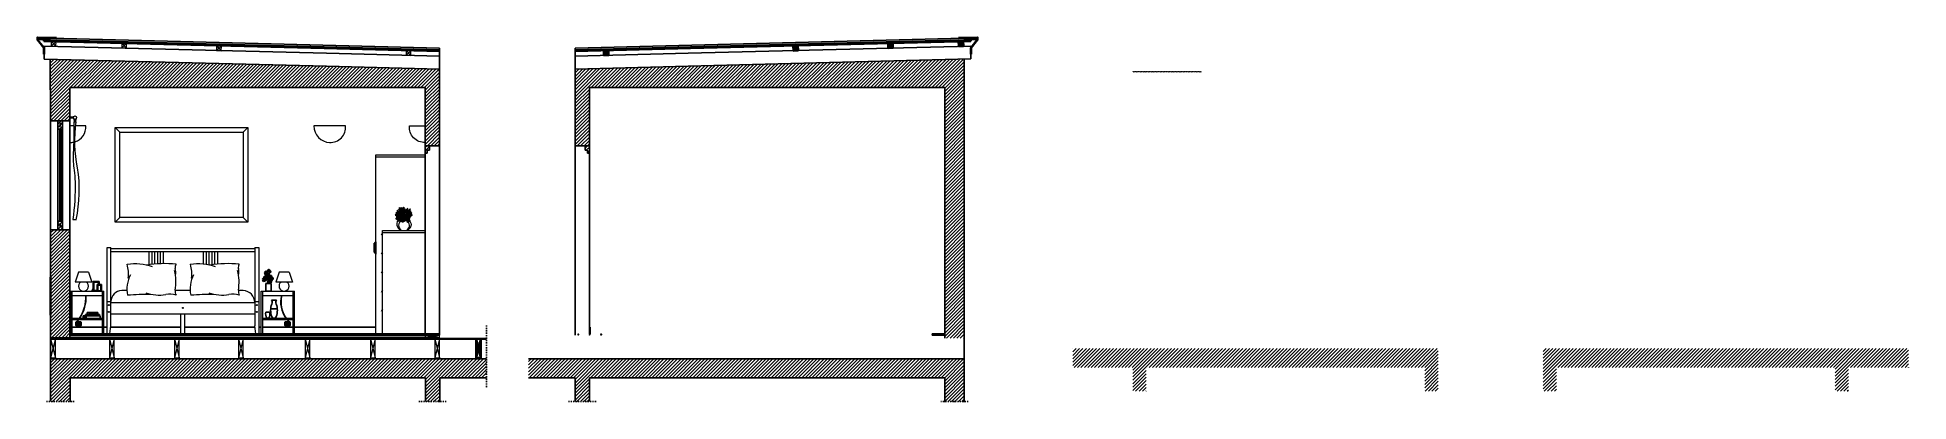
# Model space of a CAD drawing. Header units: millimetres. Extents: x -14534 to 38786, y 3807 to 47715.
# Drawn here: x -13952 to 5788, y 27080 to 30924 of the extents above; entities that cross this region are included whole.
import ezdxf

# ---------------------------------------------------------------- set-up
doc = ezdxf.new("R2010")
doc.units = ezdxf.units.MM
doc.linetypes.add('TRATTOPUNTO', pattern=[25.4, 12.7, -6.35, 0, -6.35])
for name, color, linetype in [('.', 254, 'Continuous'), ('DETTAGLI', 60, 'Continuous'), ('IN-FURN', 3, 'Continuous'), ('interruzione', 200, 'Continuous'), ('PARQUET', 35, 'Continuous'), ('RETINI', 30, 'Continuous')]:
    doc.layers.add(name, color=color, linetype=linetype)
for name, color, linetype, lineweight in [('A-DOOR-FULL', 4, 'Continuous', 25), ('A-ELEV-MBE1', 7, 'Continuous', 35), ('A-FURN', 8, 'Continuous', 18), ('A-GLAZ-FULL', 4, 'Continuous', 25), ('A-SECT-MCUT', 254, 'Continuous', 35), ('A-SECT-PATT', 8, 'Continuous', 18)]:
    doc.layers.add(name, color=color, linetype=linetype, lineweight=lineweight)
pattern_1 = [(45, (-4772.1324, 23351.357), (-2.245064, 2.245064), [])]
pattern_2 = [(45, (-4772.132, 23351.357), (-17.96051, 17.96051), [])]
pattern_3 = [(0, (-4772.132, 23351.357), (0, 13.97), [10.16, -3.81]), (90, (-4772.132, 23351.357), (-13.97, 9e-16), [10.16, -3.81])]
pattern_4 = [(45, (-14246.934, 32371.737), (-17.960512, 17.960512), [])]

msp = doc.modelspace()

# ---------------------------------------------------------------- hatches: boundary and pattern name
at = {"layer": '.', "ltscale": 0.6, "transparency": 33554687}
h = msp.add_hatch(dxfattribs=at)
h.set_pattern_fill('ANSI31', color=256, scale=8)
h.set_pattern_definition(pattern_4)
h.paths.add_polyline_path([(-13686, 30044), (-13736, 30044), (-13736, 29984), (-13711, 29984), (-13711, 30014), (-13686, 30014)])
h.paths.add_polyline_path([(-13686, 30014), (-13711, 30014), (-13711, 29984), (-13736, 29984), (-13736, 29954), (-13686, 29954)])
h.paths.add_polyline_path([(-13686, 28984), (-13736, 28984), (-13736, 28954), (-13711, 28954), (-13711, 28924), (-13686, 28924)])
h.paths.add_polyline_path([(-13686, 28924), (-13711, 28924), (-13711, 28954), (-13736, 28954), (-13736, 28894), (-13686, 28894)])
at = {"layer": '.', "ltscale": 0.45, "transparency": 33554687}
h = msp.add_hatch(dxfattribs=at)
h.set_pattern_fill('ANSI31', color=256, scale=8)
h.set_pattern_definition([(45, (-15981.28, 32371.737), (-17.96051, 17.96051), [])])
h.paths.add_polyline_path([(-9860, 29733), (-9840, 29733), (-9840, 29703), (-9860, 29703)])
h = msp.add_hatch(dxfattribs=at)
h.set_pattern_fill('ANSI31', color=256, scale=8)
h.set_pattern_definition(pattern_4)
h.paths.add_polyline_path([(-8129, 29733), (-8149, 29733), (-8149, 29703), (-8129, 29703)])
at = {"layer": '.', "transparency": 33554687}
h = msp.add_hatch(dxfattribs=at)
h.set_pattern_fill('ANSI31', color=256, scale=8)
h.set_pattern_definition(pattern_4)
h.paths.add_polyline_path([(-9215, 27531), (-9706, 27531), (-13812, 27531), (-13812, 27080), (-13606, 27080), (-13606, 27331), (-9859, 27331), (-9859, 27080), (-9706, 27080), (-9706, 27331), (-9215, 27331)])
h.paths.add_polyline_path([(-4174, 27531), (-8279, 27531), (-8770, 27531), (-8770, 27331), (-8279, 27331), (-8279, 27080), (-8127, 27080), (-8127, 27331), (-4379, 27331), (-4379, 27080), (-4174, 27080)])
h.paths.add_polyline_path([(827, 27640), (-1850, 27640), (-1850, 27640), (-1900, 27640), (-2345, 27640), (-2345, 27640), (-2395, 27640), (-2875, 27640), (-2875, 27640), (-2925, 27640), (-3030, 27640), (-3030, 27440), (-2395, 27440), (-2395, 27190), (-2255, 27190), (-2255, 27440), (685, 27440), (685, 27190), (827, 27190)])
h.paths.add_polyline_path([(5788, 27640), (5683, 27640), (5683, 27640), (5633, 27640), (5153, 27640), (5153, 27640), (5103, 27640), (4657, 27640), (4657, 27640), (4607, 27640), (1933, 27640), (1933, 27190), (2073, 27190), (2073, 27440), (5013, 27440), (5013, 27190), (5153, 27190), (5153, 27440), (5788, 27440)])
at = {"layer": 'A-SECT-PATT', "transparency": 33554687}
h = msp.add_hatch(dxfattribs=at)
h.set_pattern_fill('ANSI31', color=256)
h.set_pattern_definition(pattern_1)
h.paths.add_polyline_path([(-13884, 30896), (-13884, 30886), (-13169, 30868), (-13166, 30878)])
h = msp.add_hatch(dxfattribs=at)
h.set_pattern_fill('ANSI31', color=256)
h.set_pattern_definition(pattern_1)
h.paths.add_polyline_path([(-13166, 30878), (-13169, 30868), (-11621, 30828), (-11624, 30838)])
h.paths.add_polyline_path([(-11624, 30838), (-11621, 30828), (-10928, 30810), (-10928, 30820)])
h.paths.add_polyline_path([(-10652, 30812), (-10926, 30820), (-10926, 30810), (-10649, 30802)])
h.paths.add_polyline_path([(-10652, 30812), (-10649, 30802), (-9710, 30778), (-9710, 30788)])
h = msp.add_hatch(dxfattribs=at)
h.set_pattern_fill('ANSI31', color=256)
h.set_pattern_definition(pattern_1)
h.paths.add_polyline_path([(-7226, 30805), (-7224, 30815), (-8279, 30788), (-8279, 30778)])
h.paths.add_polyline_path([(-7063, 30820), (-7224, 30815), (-7226, 30805), (-7063, 30810)])
h.paths.add_polyline_path([(-5427, 30852), (-5428, 30862), (-7061, 30820), (-7061, 30810)])
h = msp.add_hatch(dxfattribs=at)
h.set_pattern_fill('ANSI31', color=256)
h.set_pattern_definition(pattern_1)
h.paths.add_polyline_path([(-4105, 30886), (-4105, 30896), (-5428, 30862), (-5427, 30852)])
h.paths.add_polyline_path([(-1672, 30564), (-2395, 30564), (-2395, 30560), (-1672, 30560)])
h = msp.add_hatch(dxfattribs=at)
h.set_pattern_fill('ANSI31', color=256, scale=8)
h.set_pattern_definition(pattern_2)
h.paths.add_polyline_path([(-13610, 28894), (-13812, 28894), (-13812, 27751), (-13610, 27751), (-13610, 27781)])
h.paths.add_polyline_path([(-13812, 30044), (-13610, 30044), (-13610, 30395), (-10210, 30395), (-9860, 30395), (-9860, 29781), (-9815, 29781), (-9710, 29781), (-9710, 30588), (-10902, 30619), (-13812, 30694)])
h = msp.add_hatch(dxfattribs=at)
h.set_pattern_fill('ANSI31', color=256, scale=8)
h.set_pattern_definition(pattern_2)
h.paths.add_polyline_path([(-4174, 30688), (-4224, 30688), (-4224, 30695), (-7087, 30619), (-8279, 30588), (-8279, 29781), (-8174, 29781), (-8129, 29781), (-8129, 30395), (-7779, 30395), (-4379, 30395), (-4379, 28146), (-4379, 27751), (-4174, 27751), (-4174, 27751), (-4174, 27781), (-4174, 27781), (-4174, 27781), (-4174, 30392)])
h = msp.add_hatch(dxfattribs=at)
h.set_pattern_fill('ANSI31', color=256, scale=8)
h.set_pattern_definition([(45, (-15981.278, 32371.737), (-17.96051, 17.96051), [])])
h.paths.add_polyline_path([(-9859, 29733), (-9860, 29781), (-9814, 29781), (-9815, 29733)])
h = msp.add_hatch(dxfattribs=at)
h.set_pattern_fill('ANSI31', color=256, scale=8)
h.set_pattern_definition([(45, (-14251.066, 32371.737), (-17.96051, 17.96051), [])])
h.paths.add_polyline_path([(-8129, 29733), (-8129, 29781), (-8175, 29781), (-8174, 29733)])
h = msp.add_hatch(dxfattribs=at)
h.set_pattern_fill('ANGLE', color=256, scale=2)
h.set_pattern_definition(pattern_3)
h.paths.add_polyline_path([(-12752, 27751), (-13812, 27751), (-13812, 27741), (-13762, 27741), (-12755, 27741)])
h = msp.add_hatch(dxfattribs=at)
h.set_pattern_fill('ANGLE', color=256, scale=2)
h.set_pattern_definition(pattern_3)
h.paths.add_polyline_path([(-10883, 27751), (-12752, 27751), (-12755, 27741), (-10885, 27741)])
h.paths.add_polyline_path([(-9215, 27751), (-10883, 27751), (-10885, 27741), (-9215, 27741)])
at = {"layer": 'RETINI', "transparency": 33554508}
h = msp.add_hatch(color=256, dxfattribs=at)
h.dxf.hatch_style = 1
h.paths.add_polyline_path([(-9860, 27781), (-13610, 27781), (-13610, 27751), (-9860, 27751)])

# ---------------------------------------------------------------- linework, layer by layer
for p, q in [((-9710, 30793), (-13949, 30903)), ((-9710, 30811), (-13948, 30921)), ((-10903, 30757), (-13878, 30833)), ((-10926, 30808), (-10926, 30808)), ((-9710, 29781), (-9710, 30811)), ((-8279, 30811), (-4041, 30921)), ((-8279, 30793), (-4040, 30903)), ((-8279, 29781), (-8279, 30811)), ((-7086, 30757), (-4105, 30833)), ((-7063, 30808), (-7063, 30808)), ((-4041, 30921), (-4040, 30903)), ((-10902, 30619), (-13881, 30693)), ((-9710, 30726), (-10903, 30757)), ((-9710, 30588), (-10902, 30619)), ((-8279, 30726), (-7086, 30757)), ((-8279, 30588), (-7087, 30619)), ((-7087, 30619), (-4106, 30698)), ((-4174, 30696), (-4174, 27531)), ((-13610, 30395), (-9860, 30395)), ((-13610, 30395), (-13610, 30044)), ((-10210, 30395), (-9860, 30395)), ((-9860, 29703), (-9860, 30395)), ((-4379, 30395), (-8129, 30395)), ((-8129, 29703), (-8129, 30395)), ((-4379, 27751), (-4379, 30395)), ((-4174, 30392), (-4174, 27080)), ((-13610, 30044), (-13812, 30044)), ((-9815, 29733), (-9840, 29733)), ((-9815, 29781), (-9710, 29781)), ((-9815, 29733), (-9815, 29781)), ((-8174, 29781), (-8279, 29781)), ((-8174, 29733), (-8174, 29781)), ((-8174, 29733), (-8149, 29733)), ((-13812, 28894), (-13812, 27080)), ((-13610, 28894), (-13812, 28894)), ((-9710, 27531), (-13812, 27531)), ((-9706, 27531), (-9215, 27531)), ((-4174, 27531), (-8770, 27531)), ((-9859, 27331), (-13606, 27331)), ((-13606, 27331), (-13606, 27080)), ((-9859, 27331), (-9859, 27080)), ((-9215, 27331), (-9706, 27331)), ((-9706, 27331), (-9706, 27080)), ((-8770, 27331), (-8279, 27331)), ((-8279, 27331), (-8279, 27080)), ((-8127, 27331), (-4379, 27331)), ((-8127, 27331), (-8127, 27080)), ((-4379, 27331), (-4379, 27080))]:
    msp.add_line(p, q)
at = {"ltscale": 0.6}
msp.add_line((-13812, 30044), (-13817, 30691), dxfattribs=at)
at = {"transparency": 33554687}
for p, q in [((-13736, 30044), (-13736, 29954)), ((-13711, 30014), (-13711, 29984)), ((-13711, 30014), (-13686, 30014)), ((-13686, 29954), (-13686, 30044)), ((-13736, 29984), (-13711, 29984)), ((-13736, 29954), (-13686, 29954)), ((-13801, 28894), (-13621, 28894)), ((-13736, 28984), (-13686, 28984)), ((-13736, 28894), (-13736, 28984)), ((-13736, 28954), (-13711, 28954)), ((-13711, 28924), (-13711, 28954)), ((-13711, 28924), (-13686, 28924)), ((-13686, 28984), (-13686, 28894))]:
    msp.add_line(p, q, dxfattribs=at)
at = {"ltscale": 0.45}
for p, q in [((-9815, 29781), (-9860, 29781)), ((-9860, 29703), (-9840, 29703)), ((-9840, 29703), (-9840, 29733)), ((-8174, 29781), (-8129, 29781)), ((-8149, 29703), (-8149, 29733)), ((-8129, 29703), (-8149, 29703))]:
    msp.add_line(p, q, dxfattribs=at)
for points in [[(-13878, 30833), (-13881, 30693)], [(-4105, 30833), (-4106, 30698)], [(-13610, 27751), (-13610, 28894)]]:
    msp.add_lwpolyline(points)
at = {"layer": 'A-DOOR-FULL', "ltscale": 0.45}
for p, q in [((-9860, 29703), (-9860, 27795)), ((-9710, 29781), (-9710, 27795)), ((-8279, 29781), (-8279, 27795)), ((-8129, 29703), (-8129, 27795))]:
    msp.add_line(p, q, dxfattribs=at)
at = {"layer": 'A-ELEV-MBE1'}
msp.add_line((-13812, 28392), (-13812, 27992), dxfattribs=at)
at = {"layer": 'A-FURN'}
for p, q in [((-13568, 30066), (-13564, 30033)), ((-13564, 30063), (-13561, 30033)), ((-13561, 30033), (-13551, 30033)), ((-13551, 30033), (-13547, 30063)), ((-13548, 30033), (-13542, 30066)), ((-13568, 29991), (-13610, 29991)), ((-13442, 29991), (-13548, 29991)), ((-13131, 29973), (-11731, 29973)), ((-13131, 28973), (-13131, 29973)), ((-13081, 29923), (-13131, 29973)), ((-13081, 29023), (-13081, 29923)), ((-13081, 29923), (-11781, 29923)), ((-11781, 29923), (-11731, 29973)), ((-11781, 29923), (-11781, 29023)), ((-11731, 29973), (-11731, 28973)), ((-10701, 29990), (-11036, 29990)), ((-10027, 29990), (-9860, 29990)), ((-9860, 29990), (-9860, 29815)), ((-10380, 27795), (-10380, 29685)), ((-10380, 29685), (-9860, 29685)), ((-10380, 29665), (-9860, 29665)), ((-13081, 29023), (-13131, 28973)), ((-11781, 29023), (-13081, 29023)), ((-11781, 29023), (-11731, 28973)), ((-10153, 29037), (-10015, 29037)), ((-10153, 29037), (-10153, 29029)), ((-10153, 29029), (-10015, 29029)), ((-10015, 29037), (-10015, 29029)), ((-13578, 29002), (-13541, 29002)), ((-11731, 28973), (-13131, 28973)), ((-10323, 28836), (-10310, 28855)), ((-10322, 28835), (-10323, 28836)), ((-10310, 28851), (-10322, 28835)), ((-10310, 28255), (-10310, 28885)), ((-10310, 28885), (-9860, 28885)), ((-10310, 28865), (-9860, 28865)), ((-10302, 28865), (-10302, 28865)), ((-10136, 29000), (-10136, 28994)), ((-10136, 29000), (-10032, 29000)), ((-10136, 28994), (-10032, 28994)), ((-10114, 28885), (-10053, 28885)), ((-10107, 28886), (-10061, 28886)), ((-10032, 29000), (-10032, 28994)), ((-13217, 27795), (-13217, 28705)), ((-13217, 28705), (-13177, 28705)), ((-13177, 27878), (-13177, 28705)), ((-13177, 28695), (-11657, 28695)), ((-13177, 28665), (-11657, 28665)), ((-12772, 28525), (-12772, 28665)), ((-12742, 28529), (-12742, 28665)), ((-12712, 28532), (-12712, 28665)), ((-12682, 28534), (-12682, 28665)), ((-12652, 28535), (-12652, 28665)), ((-12622, 28536), (-12622, 28665)), ((-12202, 28665), (-12202, 28532)), ((-12172, 28665), (-12172, 28528)), ((-12142, 28665), (-12142, 28523)), ((-12112, 28665), (-12112, 28524)), ((-12082, 28665), (-12082, 28528)), ((-12052, 28665), (-12052, 28531)), ((-11657, 28705), (-11617, 28705)), ((-11657, 28705), (-11657, 27878)), ((-11617, 28705), (-11617, 27795)), ((-10402, 28741), (-10382, 28766)), ((-10402, 28741), (-10402, 28661)), ((-10402, 28741), (-10400, 28741)), ((-10402, 28661), (-10382, 28636)), ((-10400, 28661), (-10402, 28661)), ((-10400, 28741), (-10382, 28764)), ((-10400, 28741), (-10400, 28661)), ((-10400, 28661), (-10382, 28639)), ((-10382, 28636), (-10382, 28766)), ((-10382, 28766), (-10380, 28766)), ((-10380, 28636), (-10382, 28636)), ((-10380, 28766), (-10380, 28636)), ((-10323, 28636), (-10310, 28654)), ((-10322, 28635), (-10323, 28636)), ((-10310, 28651), (-10322, 28635)), ((-13518, 28445), (-13553, 28340)), ((-13413, 28445), (-13518, 28445)), ((-13413, 28445), (-13378, 28340)), ((-11402, 28445), (-11437, 28340)), ((-11297, 28445), (-11402, 28445)), ((-11297, 28445), (-11262, 28340)), ((-10323, 28436), (-10310, 28454)), ((-10322, 28435), (-10323, 28436)), ((-10310, 28451), (-10322, 28435)), ((-13600, 28245), (-13250, 28245)), ((-13600, 27795), (-13600, 28245)), ((-13585, 27795), (-13585, 28245)), ((-13378, 28340), (-13553, 28340)), ((-13312, 28246), (-13313, 28245)), ((-13305, 28246), (-13305, 28245)), ((-13265, 27795), (-13265, 28245)), ((-13250, 27795), (-13250, 28245)), ((-11590, 27795), (-11590, 28245)), ((-11590, 28245), (-11240, 28245)), ((-11575, 27795), (-11575, 28245)), ((-11262, 28340), (-11437, 28340)), ((-11255, 27795), (-11255, 28245)), ((-11240, 27795), (-11240, 28245)), ((-10323, 28236), (-10310, 28255)), ((-10322, 28235), (-10323, 28236)), ((-10310, 28251), (-10322, 28235)), ((-10310, 27795), (-10310, 28255)), ((-13585, 28200), (-13265, 28200)), ((-13217, 28135), (-13177, 28135)), ((-13177, 28125), (-11657, 28125)), ((-11657, 28135), (-11617, 28135)), ((-11575, 28200), (-11255, 28200)), ((-10323, 28036), (-10310, 28055)), ((-10322, 28035), (-10323, 28036)), ((-10310, 28051), (-10322, 28035)), ((-13585, 27960), (-13265, 27960)), ((-13585, 27945), (-13265, 27945)), ((-13187, 27795), (-13177, 27878)), ((-13177, 28005), (-11657, 28005)), ((-12437, 27795), (-12437, 28005)), ((-12397, 27795), (-12397, 28005)), ((-11647, 27795), (-11657, 27878)), ((-11575, 27960), (-11255, 27960)), ((-11575, 27945), (-11255, 27945))]:
    msp.add_line(p, q, dxfattribs=at)
at = {"layer": 'A-FURN', "ltscale": 2}
for p, q in [((-13006, 28251), (-13061, 28251)), ((-12340, 28251), (-12498, 28251)), ((-11781, 28251), (-11832, 28251))]:
    msp.add_line(p, q, dxfattribs=at)
at = {"layer": 'A-FURN', "ltscale": 0.5}
for p, q in [((-13585, 27795), (-13600, 27795)), ((-13265, 27795), (-13250, 27795)), ((-13217, 27795), (-13187, 27795)), ((-12437, 27795), (-12397, 27795)), ((-11647, 27795), (-11617, 27795)), ((-11590, 27795), (-11575, 27795)), ((-11255, 27795), (-11240, 27795)), ((-10380, 27795), (-9862, 27795))]:
    msp.add_line(p, q, dxfattribs=at)
at = {"layer": 'A-FURN'}
msp.add_lwpolyline([(-13573, 30082), (-13610, 30082), (-13610, 30074), (-13573, 30074)], close=True, dxfattribs=at)
for points in [[(-13569, 30033, -0.027681), (-13575, 29702, 0.050901), (-13563, 29522, -0.008328)], [(-13542, 29000, 0.087625), (-13527, 29546, -0.084991), (-13542, 30033, -0.601146)], [(-13610, 29816, 0.070493), (-13569, 29819, 0.032893)], [(-13556, 29822, 0.354516), (-13442, 29991)], [(-11036, 29990, 0.401446), (-10869, 29815, 0.453235), (-10701, 29990, 22.822384)], [(-9860, 29815, -0.453235), (-10027, 29990)], [(-13555, 29401, -0.037422), (-13577, 29002)], [(-10011, 28962, -0.11799), (-10014, 28925, -1.443937)]]:
    msp.add_lwpolyline(points, format="xyb", dxfattribs=at)
msp.add_lwpolyline([(-13542, 30033), (-13569, 30033)], dxfattribs=at)
at = {"layer": 'A-FURN', "ltscale": 0.6}
msp.add_lwpolyline([(-13563, 29522, -0.040279), (-13555, 29401, -0.068778)], format="xyb", dxfattribs=at)
at = {"layer": 'A-FURN'}
for centre, radius in [((-13556, 30078), 17.7), ((-13198, 28098), 5), ((-13198, 28027), 5), ((-12417, 28068), 5), ((-11637, 28098), 5), ((-11636, 28027), 5)]:
    msp.add_circle(centre, radius, dxfattribs=at)
for centre, radius, start, end in [((-10167, 29054), 11.8, 203.2878, 287.0271), ((-10174, 29037), 12.5, 26.0808, 104.2341), ((-10160, 29045), 17.9, 76.6183, 154.7716), ((-10172, 29069), 16.9, 253.8253, 337.5646), ((-10163, 29012), 7.46, 59.2531, 212.5977), ((-10158, 29007), 11.4, 96.5345, 175.3162), ((-10150, 29059), 21.5, 76.6183, 154.7716), ((-10164, 29087), 20.3, 253.8253, 337.5646), ((-10144, 29033), 23.9, 105.4703, 155.9633), ((-10163, 29055), 12.9, 258.7726, 2.661), ((-10148, 29002), 17.9, 117.5698, 195.7231), ((-10172, 29013), 16.9, 294.7768, 18.5161), ((-10146, 29033), 17.9, 161.2761, 238.1738), ((-10179, 29022), 23.9, 351.9469, 47.503), ((-10131, 29094), 23.9, 160.5092, 216.0653), ((-10166, 29089), 17.9, 329.8383, 46.7361), ((-10149, 29080), 20.3, 253.8253, 337.5646), ((-10135, 29052), 21.5, 76.6183, 154.7716), ((-10145, 28995), 23.9, 55.3638, 110.9199), ((-10141, 29030), 17.9, 224.6929, 301.5907), ((-10141, 29066), 12.9, 205.3512, 309.2395), ((-10148, 29037), 23.9, 52.0489, 102.5418), ((-10155, 29031), 11.8, 280.9851, 4.7244), ((-10140, 29020), 12.5, 103.7781, 181.9314), ((-10152, 29013), 16.3, 351.3525, 94.9009), ((-10141, 29063), 14.9, 239.4566, 32.8011), ((-10151, 29072), 22.9, 276.738, 355.5197), ((-10134, 29016), 16.1, 76.6183, 154.7716), ((-10144, 29038), 15.2, 253.8253, 337.5646), ((-10129, 29044), 14.9, 111.8131, 265.1576), ((-10132, 29111), 11.8, 203.2878, 287.0271), ((-10140, 29094), 12.5, 26.0808, 104.2341), ((-10139, 29024), 13.4, 266.4214, 343.3192), ((-10124, 29003), 17.9, 97.0923, 152.6484), ((-10133, 29078), 7.46, 355.4145, 148.7591), ((-10135, 29071), 11.4, 32.696, 111.4776), ((-10133, 29106), 20.3, 253.8253, 337.5646), ((-10119, 29077), 21.5, 76.6183, 154.7716), ((-10115, 29046), 22.9, 149.0945, 227.8762), ((-10120, 29043), 17.9, 160.5092, 216.0653), ((-10146, 29039), 13.4, 329.8383, 46.7361), ((-10123, 29011), 16.1, 76.6183, 154.7716), ((-10133, 29033), 15.2, 253.8253, 337.5646), ((-10138, 29067), 11.8, 280.9851, 4.7244), ((-10123, 29056), 12.5, 103.7781, 181.9314), ((-10111, 29119), 23.9, 160.5092, 216.0653), ((-10145, 29114), 17.9, 329.8383, 46.7361), ((-10135, 29027), 17.2, 276.738, 355.5197), ((-10127, 29019), 11.2, 239.4566, 32.8011), ((-10109, 29033), 23.9, 160.5092, 216.0653), ((-10143, 29055), 22.9, 340.136, 58.9177), ((-10130, 29059), 14.9, 302.8545, 96.1991), ((-10143, 29028), 17.9, 329.8383, 46.7361), ((-10121, 29079), 7.46, 355.4145, 148.7591), ((-10124, 29072), 11.4, 32.696, 111.4776), ((-10126, 29043), 9.39, 26.0808, 104.2341), ((-10111, 29095), 17.9, 76.6183, 154.7716), ((-10122, 29119), 16.9, 253.8253, 337.5646), ((-10124, 29051), 12.9, 258.7726, 2.661), ((-10105, 29028), 23.9, 105.4703, 155.9633), ((-10121, 29031), 5.59, 355.4145, 148.7591), ((-10123, 29026), 8.58, 32.696, 111.4776), ((-10122, 29109), 12.5, 26.0808, 104.2341), ((-10114, 29126), 11.8, 203.2878, 287.0271), ((-10121, 29052), 15.2, 253.8253, 337.5646), ((-10109, 29064), 21.5, 53.2406, 131.3938), ((-10110, 29096), 20.3, 230.4475, 314.1869), ((-10104, 29062), 17.9, 160.5092, 216.0653), ((-10130, 29058), 13.4, 329.8383, 46.7361), ((-10119, 29017), 11.2, 302.8545, 96.1991), ((-10129, 29013), 17.2, 340.136, 58.9177), ((-10112, 29042), 5.59, 59.2531, 212.5977), ((-10095, 29064), 23.9, 97.0923, 152.6484), ((-10115, 29093), 17.9, 266.4214, 343.3192), ((-10108, 29039), 8.58, 96.5345, 175.3162), ((-10113, 29031), 5.59, 355.4145, 148.7591), ((-10114, 29026), 8.58, 32.696, 111.4776), ((-10109, 29090), 7.46, 59.2531, 212.5977), ((-10104, 29085), 11.4, 96.5345, 175.3162), ((-10113, 29054), 9.39, 26.0808, 104.2341), ((-10107, 29067), 8.87, 203.2878, 287.0271), ((-10111, 29083), 12.5, 26.0808, 104.2341), ((-10104, 29100), 11.8, 203.2878, 287.0271), ((-10119, 29043), 12.7, 294.7768, 18.5161), ((-10101, 29035), 13.4, 117.5698, 195.7231), ((-10103, 29021), 16.1, 53.2406, 131.3938), ((-10104, 29044), 15.2, 230.4475, 314.1869), ((-10101, 29125), 12.5, 156.8431, 234.9964), ((-10099, 29058), 13.4, 161.2761, 238.1738), ((-10118, 29120), 11.8, 334.0501, 57.7894), ((-10124, 29049), 17.9, 351.9469, 47.503), ((-10099, 29061), 12.9, 46.7886, 150.677), ((-10103, 29090), 23.9, 253.4863, 303.9793), ((-10101, 29080), 12.5, 53.2406, 131.3938), ((-10102, 29099), 11.8, 230.4475, 314.1869), ((-10108, 29073), 13.4, 266.4214, 343.3192), ((-10093, 29051), 17.9, 97.0923, 152.6484), ((-10108, 29042), 13.4, 266.4214, 343.3192), ((-10093, 29020), 17.9, 97.0923, 152.6484), ((-10094, 29109), 12.5, 76.6183, 154.7716), ((-10102, 29126), 11.8, 253.8253, 337.5646), ((-10097, 29066), 9.39, 156.8431, 234.9964), ((-10099, 29030), 17.9, 55.3638, 110.9199), ((-10096, 29056), 13.4, 224.6929, 301.5907), ((-10097, 29058), 7.46, 59.2531, 212.5977), ((-10106, 29057), 8.87, 280.9851, 4.7244), ((-10095, 29049), 9.39, 103.7781, 181.9314), ((-10095, 29018), 9.7, 46.7886, 150.677), ((-10099, 29040), 17.9, 253.4863, 303.9793), ((-10078, 29103), 23.9, 160.5092, 216.0653), ((-10098, 29067), 8.87, 253.8253, 337.5646), ((-10112, 29098), 17.9, 329.8383, 46.7361), ((-10094, 29016), 5.59, 59.2531, 212.5977), ((-10080, 29099), 21.5, 76.6183, 154.7716), ((-10093, 29127), 20.3, 253.8253, 337.5646), ((-10106, 29059), 16.9, 294.7768, 18.5161), ((-10081, 29048), 17.9, 117.5698, 195.7231), ((-10090, 29012), 8.58, 96.5345, 175.3162), ((-10092, 29121), 7.46, 355.4145, 148.7591), ((-10094, 29114), 11.4, 32.696, 111.4776), ((-10080, 29079), 17.9, 161.2761, 238.1738), ((-10113, 29067), 23.9, 351.9469, 47.503), ((-10106, 29046), 13.4, 329.8383, 46.7361), ((-10085, 29101), 11.8, 150.2228, 233.9621), ((-10080, 29092), 16.9, 189.496, 273.2354), ((-10096, 29071), 17.9, 12.2891, 90.4423), ((-10082, 29008), 13.4, 117.5698, 195.7231), ((-10103, 29097), 12.5, 333.0158, 51.169), ((-10073, 29026), 23.9, 97.0923, 152.6484), ((-10101, 29016), 12.7, 294.7768, 18.5161), ((-10087, 29087), 7.46, 355.4145, 148.7591), ((-10089, 29080), 11.4, 32.696, 111.4776), ((-10085, 29048), 8.87, 150.2228, 233.9621), ((-10081, 29032), 13.4, 161.2761, 238.1738), ((-10106, 29023), 17.9, 351.9469, 47.503), ((-10080, 29076), 17.9, 53.2406, 131.3938), ((-10081, 29102), 16.9, 230.4475, 314.1869), ((-10082, 29049), 12.7, 230.4475, 314.1869), ((-10092, 29105), 11.8, 280.9851, 4.7244), ((-10077, 29093), 12.5, 103.7781, 181.9314), ((-10090, 29051), 8.87, 280.9851, 4.7244), ((-10079, 29041), 23.9, 55.3638, 110.9199), ((-10075, 29076), 17.9, 224.6929, 301.5907), ((-10081, 29003), 17.9, 55.3638, 110.9199), ((-10077, 29029), 13.4, 224.6929, 301.5907), ((-10074, 29066), 12.5, 103.7781, 181.9314), ((-10089, 29077), 11.8, 280.9851, 4.7244), ((-10088, 29030), 8.87, 280.9851, 4.7244), ((-10077, 29022), 9.39, 103.7781, 181.9314), ((-10063, 29021), 17.9, 160.5092, 216.0653), ((-10056, 29065), 23.9, 160.5092, 216.0653), ((-10070, 29020), 16.1, 53.2406, 131.3938), ((-10071, 29044), 15.2, 230.4475, 314.1869), ((-10089, 29017), 13.4, 329.8383, 46.7361), ((-10064, 29064), 21.5, 53.2406, 131.3938), ((-10066, 29096), 20.3, 230.4475, 314.1869), ((-10090, 29060), 17.9, 329.8383, 46.7361), ((-10058, 29109), 17.9, 161.2761, 238.1738), ((-10091, 29097), 23.9, 351.9469, 47.503), ((-10058, 29054), 16.9, 189.496, 273.2354), ((-10074, 29034), 17.9, 12.2891, 90.4423), ((-10068, 29022), 5.59, 59.2531, 212.5977), ((-10065, 29018), 8.58, 96.5345, 175.3162), ((-10063, 29066), 7.46, 59.2531, 212.5977), ((-10058, 29061), 11.4, 96.5345, 175.3162), ((-10056, 29012), 11.2, 111.8131, 265.1576), ((-10054, 29089), 12.5, 103.7781, 181.9314), ((-10069, 29100), 11.8, 280.9851, 4.7244), ((-10060, 29091), 5.59, 59.2531, 212.5977), ((-10061, 29026), 5.59, 59.2531, 212.5977), ((-10057, 29087), 8.58, 96.5345, 175.3162), ((-10057, 29022), 8.58, 96.5345, 175.3162), ((-10046, 29014), 17.2, 149.0945, 227.8762), ((-10067, 29091), 12.7, 294.7768, 18.5161), ((-10049, 29083), 13.4, 117.5698, 195.7231), ((-10047, 29107), 13.4, 161.2761, 238.1738), ((-10046, 29053), 14.9, 111.8131, 265.1576), ((-10050, 29009), 16.1, 53.2406, 131.3938), ((-10051, 29033), 15.2, 230.4475, 314.1869), ((-10047, 29028), 17.2, 212.4925, 291.2742), ((-10050, 29018), 11.2, 175.211, 328.5556), ((-10072, 29098), 17.9, 351.9469, 47.503), ((-10052, 29071), 7.46, 59.2531, 212.5977), ((-10047, 29066), 11.4, 96.5345, 175.3162), ((-10054, 29014), 23.9, 52.0489, 102.5418), ((-10047, 29043), 12.9, 205.3512, 309.2395), ((-10056, 29121), 13.4, 266.4214, 343.3192), ((-10041, 29100), 17.9, 97.0923, 152.6484), ((-10043, 29045), 13.4, 161.2761, 238.1738), ((-10032, 29055), 22.9, 149.0945, 227.8762), ((-10067, 29036), 17.9, 351.9469, 47.503), ((-10047, 29078), 17.9, 55.3638, 110.9199), ((-10044, 29104), 13.4, 224.6929, 301.5907), ((-10038, 29061), 14.9, 175.211, 328.5556), ((-10034, 29075), 22.9, 212.4925, 291.2742), ((-10043, 29019), 16.1, 53.2406, 131.3938), ((-10043, 29043), 15.2, 230.4475, 314.1869), ((-10054, 29105), 8.87, 280.9851, 4.7244), ((-10043, 29097), 9.39, 103.7781, 181.9314), ((-10038, 29049), 21.5, 53.2406, 131.3938), ((-10039, 29081), 20.3, 230.4475, 314.1869), ((-10028, 29096), 17.9, 161.2761, 238.1738), ((-10040, 29043), 5.59, 59.2531, 212.5977), ((-10061, 29085), 23.9, 351.9469, 47.503), ((-10037, 29039), 8.58, 96.5345, 175.3162), ((-10028, 29062), 21.5, 53.2406, 131.3938), ((-10029, 29094), 20.3, 230.4475, 314.1869), ((-10047, 29043), 12.7, 294.7768, 18.5161), ((-10029, 29036), 13.4, 117.5698, 195.7231), ((-10027, 29059), 13.4, 161.2761, 238.1738), ((-10037, 29000), 17.9, 52.0489, 102.5418), ((-10052, 29050), 17.9, 351.9469, 47.503), ((-10031, 29013), 13.4, 53.2406, 131.3938), ((-10032, 29033), 12.7, 230.4475, 314.1869), ((-10033, 29086), 5.59, 59.2531, 212.5977), ((-10030, 29082), 8.58, 96.5345, 175.3162), ((-10036, 29073), 13.4, 266.4214, 343.3192), ((-10021, 29052), 17.9, 97.0923, 152.6484), ((-10018, 29011), 18, 87.9612, 186.1157), ((-10040, 29086), 12.7, 294.7768, 18.5161), ((-10022, 29078), 13.4, 117.5698, 195.7231), ((-10021, 29102), 13.4, 161.2761, 238.1738), ((-10045, 29093), 17.9, 351.9469, 47.503), ((-10027, 29030), 17.9, 55.3638, 110.9199), ((-10024, 29056), 13.4, 224.6929, 301.5907), ((-10034, 29057), 8.87, 280.9851, 4.7244), ((-10023, 29049), 9.39, 103.7781, 181.9314), ((-10029, 29116), 13.4, 266.4214, 343.3192), ((-10014, 29095), 17.9, 97.0923, 152.6484), ((-10030, 29022), 8.87, 280.9851, 4.7244), ((-10019, 29014), 9.39, 103.7781, 181.9314), ((-10016, 29092), 9.39, 103.7781, 181.9314), ((-10027, 29100), 8.87, 280.9851, 4.7244), ((-10020, 29073), 17.9, 55.3638, 110.9199), ((-10017, 29099), 13.4, 224.6929, 301.5907), ((-10019, 29045), 5.59, 59.2531, 212.5977), ((-10013, 29055), 17.9, 53.2406, 131.3938), ((-10014, 29081), 16.9, 230.4475, 314.1869), ((-10015, 29041), 8.58, 96.5345, 175.3162), ((-10008, 29037), 13.4, 117.5698, 195.7231), ((-10006, 29060), 13.4, 161.2761, 238.1738), ((-10026, 29045), 12.7, 294.7768, 18.5161), ((-10031, 29052), 17.9, 351.9469, 47.503), ((-10000, 29053), 17.9, 97.0923, 152.6484), ((-10015, 29075), 13.4, 266.4214, 343.3192), ((-10006, 29032), 17.9, 55.3638, 110.9199), ((-10002, 29058), 13.4, 224.6929, 301.5907), ((-10013, 29059), 8.87, 280.9851, 4.7244), ((-10002, 29051), 9.39, 103.7781, 181.9314), ((-10084, 28955), 76, 132.7611, 246.3116), ((-10146, 29013), 8.87, 203.2878, 287.0271), ((-10152, 29000), 9.39, 26.0808, 104.2341), ((-10143, 28994), 5.59, 59.2531, 212.5977), ((-10139, 28990), 8.58, 96.5345, 175.3162), ((-10144, 29014), 9.7, 258.7726, 2.661), ((-10129, 28997), 17.9, 105.4703, 155.9633), ((-10149, 28994), 12.7, 294.7768, 18.5161), ((-10131, 28986), 13.4, 117.5698, 195.7231), ((-10130, 29010), 13.4, 161.2761, 238.1738), ((-10155, 29001), 17.9, 351.9469, 47.503), ((-10084, 28938), 57, 132.7611, 246.3116), ((-10129, 28981), 17.9, 55.3638, 110.9199), ((-10126, 29007), 13.4, 224.6929, 301.5907), ((-10135, 28982), 12.2, 351.3525, 94.9009), ((-10136, 29008), 8.87, 280.9851, 4.7244), ((-10125, 29000), 9.39, 103.7781, 181.9314), ((-10131, 28990), 13.4, 266.4214, 343.3192), ((-10116, 28968), 17.9, 97.0923, 152.6484), ((-10128, 28983), 9.39, 26.0808, 104.2341), ((-10122, 28995), 8.87, 203.2878, 287.0271), ((-10103, 28997), 17.9, 160.5092, 216.0653), ((-10129, 28994), 13.4, 329.8383, 46.7361), ((-10104, 28989), 12.7, 189.496, 273.2354), ((-10117, 28974), 13.4, 12.2891, 90.4423), ((-10114, 29010), 9.7, 258.7726, 2.661), ((-10100, 28994), 17.9, 105.4703, 155.9633), ((-10110, 28986), 5.59, 355.4145, 148.7591), ((-10112, 28981), 8.58, 32.696, 111.4776), ((-10095, 28983), 5.59, 59.2531, 212.5977), ((-10092, 28979), 8.58, 96.5345, 175.3162), ((-10102, 28984), 12.7, 294.7768, 18.5161), ((-10084, 28976), 13.4, 117.5698, 195.7231), ((-10082, 28999), 13.4, 161.2761, 238.1738), ((-10107, 28990), 17.9, 351.9469, 47.503), ((-10091, 29014), 13.4, 266.4214, 343.3192), ((-10076, 28992), 17.9, 97.0923, 152.6484), ((-10083, 29019), 8.87, 203.2878, 287.0271), ((-10088, 29007), 9.39, 26.0808, 104.2341), ((-10078, 28989), 9.39, 103.7781, 181.9314), ((-10089, 28998), 8.87, 280.9851, 4.7244), ((-10082, 28971), 17.9, 55.3638, 110.9199), ((-10079, 28997), 13.4, 224.6929, 301.5907), ((-10077, 29003), 9.7, 57.3352, 161.2235), ((-10085, 29024), 17.9, 264.0329, 314.5258), ((-10077, 28998), 13.4, 12.2891, 90.4423), ((-10065, 29013), 12.7, 189.496, 273.2354), ((-10070, 29010), 5.59, 355.4145, 148.7591), ((-10072, 29004), 8.58, 32.696, 111.4776), ((-10062, 28983), 17.9, 52.0489, 102.5418), ((-10057, 29005), 9.7, 205.3512, 309.2395), ((-10084, 28938), 57, 293.6884, 47.2389), ((-10049, 28981), 5.59, 59.2531, 212.5977), ((-10045, 28977), 8.58, 96.5345, 175.3162), ((-10084, 28955), 76, 293.6884, 337.4284), ((-10038, 28973), 13.4, 117.5698, 195.7231), ((-10036, 28997), 13.4, 161.2761, 238.1738), ((-10056, 28981), 12.7, 294.7768, 18.5161), ((-10061, 28988), 17.9, 351.9469, 47.503), ((-10033, 28982), 12.2, 85.0991, 188.6475), ((-10036, 28968), 17.9, 55.3638, 110.9199), ((-10032, 28994), 13.4, 224.6929, 301.5907), ((-10033, 29021), 9.7, 205.3512, 309.2395), ((-10043, 28995), 8.87, 280.9851, 4.7244), ((-10032, 28987), 9.39, 103.7781, 181.9314), ((-10023, 29004), 11.2, 111.8131, 265.1576), ((-10091, 28952), 79.9, 7.3342, 46.2307), ((-10013, 29006), 17.2, 149.0945, 227.8762), ((-12925, 27960), 574, 71.0292, 98.0146), ((-13331, 28428), 341, 352.4611, 17.1991), ((-12610, 27314), 1222, 84.3095, 98.9414), ((-12997, 28340), 507, 350.3711, 14.26), ((-12446, 28499), 52.8, 144.3788, 195.1988), ((-12638, 28447), 146, 347.312, 15.1988), ((-12259, 27960), 574, 71.0292, 98.0146), ((-12664, 28428), 341, 352.4611, 17.1991), ((-11944, 27314), 1222, 84.3095, 98.9414), ((-12331, 28340), 507, 350.3711, 14.26), ((-11780, 28499), 52.8, 144.3788, 195.1988), ((-11972, 28447), 146, 347.312, 15.1988), ((-13465, 28298), 52.5, 125.9506, 54.0494), ((-12671, 28268), 336, 153.3319, 191.2891), ((-12666, 28636), 432, 250.6572, 279.2501), ((-12413, 28241), 84.9, 170.3711, 206.9649), ((-12005, 28268), 336, 153.3319, 191.2891), ((-12000, 28636), 432, 250.6572, 279.2501), ((-11747, 28241), 84.9, 170.3711, 206.9649), ((-11350, 28298), 52.5, 125.9506, 54.0494), ((-12776, 25461), 2750, 89.5815, 94.6632), ((-12559, 27983), 230, 72.3598, 99.3926), ((-12110, 25461), 2750, 89.5815, 94.6632), ((-11893, 27983), 230, 72.3598, 99.3926)]:
    msp.add_arc(centre, radius, start, end, dxfattribs=at)
at = {"layer": 'A-FURN', "ltscale": 2}
for centre, radius, start, end in [((-13061, 28135), 116, 90, 180), ((-11786, 28122), 129, 1.2362, 87.651)]:
    msp.add_arc(centre, radius, start, end, dxfattribs=at)
at = {"layer": 'A-GLAZ-FULL', "ltscale": 0.6}
for p, q in [((-13812, 30044), (-13812, 28894)), ((-13610, 30044), (-13610, 28894))]:
    msp.add_line(p, q, dxfattribs=at)
at = {"layer": 'A-GLAZ-FULL', "transparency": 33554687}
for p, q in [((-13736, 29614), (-13736, 29954)), ((-13716, 29614), (-13716, 29954)), ((-13706, 29614), (-13706, 29954)), ((-13686, 29954), (-13686, 29614)), ((-13736, 28984), (-13736, 29614)), ((-13716, 28984), (-13716, 29614)), ((-13706, 28984), (-13706, 29614)), ((-13686, 29614), (-13686, 28984))]:
    msp.add_line(p, q, dxfattribs=at)
at = {"layer": 'A-SECT-MCUT'}
for p, q in [((-10928, 30820), (-13884, 30896)), ((-13884, 30886), (-13884, 30896)), ((-10928, 30810), (-13884, 30886)), ((-13751, 30919), (-13751, 30916)), ((-10928, 30810), (-10928, 30820)), ((-9710, 30788), (-10926, 30820)), ((-10926, 30810), (-10926, 30820)), ((-9710, 30778), (-10926, 30810)), ((-8279, 30788), (-7063, 30820)), ((-8279, 30778), (-7063, 30810)), ((-7063, 30810), (-7063, 30820)), ((-7061, 30820), (-4105, 30896)), ((-7061, 30810), (-4105, 30886)), ((-7061, 30810), (-7061, 30820)), ((-5978, 30835), (-5926, 30786)), ((-5928, 30837), (-5976, 30784)), ((-4978, 30862), (-4927, 30813)), ((-4928, 30864), (-4977, 30811)), ((-4235, 30919), (-4235, 30916)), ((-4233, 30882), (-4182, 30832)), ((-4184, 30883), (-4232, 30831)), ((-4105, 30886), (-4105, 30896)), ((-7977, 30784), (-7926, 30735)), ((-7927, 30786), (-7976, 30734)), ((-13812, 27751), (-9710, 27751)), ((-9215, 27741), (-13812, 27741)), ((-9815, 27781), (-13610, 27781)), ((-9860, 27781), (-9710, 27751)), ((-9274, 27741), (-9324, 27541)), ((-9324, 27741), (-9274, 27541))]:
    msp.add_line(p, q, dxfattribs=at)
for points in [[(-13751, 30919), (-13952, 30924), (-13952, 30897), (-13885, 30813), (-13885, 30748)], [(-13751, 30916), (-13949, 30921), (-13949, 30898), (-13882, 30814), (-13882, 30748)], [(-4235, 30919), (-4034, 30924), (-4034, 30897), (-4101, 30813), (-4101, 30748)], [(-4235, 30916), (-4037, 30921), (-4037, 30898), (-4104, 30814), (-4104, 30748)], [(-9274, 27741), (-9274, 27541), (-9324, 27541), (-9324, 27741)]]:
    msp.add_lwpolyline(points, dxfattribs=at)
for points in [[(-5978, 30835), (-5928, 30837), (-5926, 30786), (-5976, 30784)], [(-4978, 30862), (-4928, 30864), (-4927, 30813), (-4977, 30811)], [(-4233, 30882), (-4184, 30883), (-4182, 30832), (-4232, 30831)], [(-7977, 30784), (-7927, 30786), (-7926, 30735), (-7976, 30734)]]:
    msp.add_lwpolyline(points, close=True, dxfattribs=at)
at = {"layer": 'A-SECT-PATT'}
for p, q in [((-13755, 30882), (-13807, 30832)), ((-13805, 30883), (-13757, 30831)), ((-13011, 30862), (-13062, 30813)), ((-13061, 30864), (-13012, 30811)), ((-12011, 30835), (-12063, 30786)), ((-12061, 30837), (-12013, 30784)), ((-13885, 30748), (-13882, 30748)), ((-10012, 30784), (-10063, 30735)), ((-10062, 30786), (-10013, 30734)), ((-4104, 30748), (-4101, 30748)), ((-13812, 27741), (-13762, 27541)), ((-13762, 27741), (-13812, 27541)), ((-13192, 27741), (-13142, 27541)), ((-13142, 27741), (-13192, 27541)), ((-12457, 27741), (-12507, 27541)), ((-12507, 27741), (-12457, 27541)), ((-11781, 27741), (-11831, 27541)), ((-11831, 27741), (-11781, 27541)), ((-11077, 27741), (-11127, 27541)), ((-11127, 27741), (-11077, 27541)), ((-10388, 27741), (-10438, 27541)), ((-10438, 27741), (-10388, 27541)), ((-9860, 27751), (-9710, 27781)), ((-9860, 27781), (-9860, 27751)), ((-9815, 27781), (-9710, 27781)), ((-9709, 27741), (-9759, 27541)), ((-9759, 27741), (-9709, 27541)), ((-9709, 27751), (-9215, 27751))]:
    msp.add_line(p, q, dxfattribs=at)
at = {"layer": 'A-SECT-PATT', "ltscale": 0.5}
for p, q in [((-9860, 27751), (-9710, 27751)), ((-9710, 27751), (-9710, 27781))]:
    msp.add_line(p, q, dxfattribs=at)
at = {"layer": 'A-SECT-PATT'}
for points in [[(-13755, 30882), (-13805, 30883), (-13807, 30832), (-13757, 30831)], [(-13011, 30862), (-13061, 30864), (-13062, 30813), (-13012, 30811)], [(-12011, 30835), (-12061, 30837), (-12063, 30786), (-12013, 30784)], [(-10012, 30784), (-10062, 30786), (-10063, 30735), (-10013, 30734)], [(-13762, 27741), (-13812, 27741), (-13812, 27541), (-13762, 27541)], [(-13142, 27741), (-13192, 27741), (-13192, 27541), (-13142, 27541)], [(-12457, 27741), (-12507, 27741), (-12507, 27541), (-12457, 27541)], [(-11781, 27741), (-11831, 27741), (-11831, 27541), (-11781, 27541)], [(-11077, 27741), (-11127, 27741), (-11127, 27541), (-11077, 27541)], [(-10388, 27741), (-10438, 27741), (-10438, 27541), (-10388, 27541)], [(-9709, 27741), (-9759, 27741), (-9759, 27541), (-9709, 27541)]]:
    msp.add_lwpolyline(points, close=True, dxfattribs=at)
at = {"layer": 'DETTAGLI'}
for p, q in [((-11527, 28451), (-11559, 28433)), ((-11530, 28442), (-11556, 28448)), ((-11539, 28444), (-11551, 28442)), ((-11523, 28460), (-11549, 28434)), ((-11534, 28455), (-11548, 28426)), ((-11539, 28444), (-11545, 28451)), ((-11539, 28444), (-11540, 28460)), ((-11539, 28444), (-11519, 28448)), ((-11539, 28444), (-11539, 28434)), ((-11539, 28444), (-11530, 28433)), ((-11505, 28457), (-11523, 28468)), ((-11505, 28457), (-11517, 28450)), ((-11505, 28457), (-11515, 28478)), ((-11505, 28457), (-11515, 28458)), ((-11505, 28457), (-11514, 28468)), ((-11505, 28457), (-11508, 28448)), ((-11505, 28457), (-11507, 28469)), ((-11505, 28457), (-11500, 28473)), ((-11505, 28457), (-11498, 28462)), ((-11505, 28457), (-11503, 28438)), ((-11505, 28457), (-11488, 28456)), ((-11505, 28457), (-11490, 28440)), ((-11505, 28457), (-11495, 28451)), ((-11505, 28457), (-11499, 28445)), ((-13365, 28273), (-13378, 28245)), ((-13365, 28251), (-13368, 28245)), ((-11553, 28376), (-11578, 28376)), ((-11539, 28391), (-11576, 28351)), ((-11553, 28376), (-11569, 28368)), ((-11553, 28376), (-11564, 28384)), ((-11553, 28376), (-11562, 28358)), ((-11553, 28376), (-11561, 28401)), ((-11553, 28376), (-11557, 28345)), ((-11553, 28376), (-11538, 28407)), ((-11553, 28376), (-11551, 28395)), ((-11553, 28376), (-11526, 28390)), ((-11553, 28376), (-11548, 28361)), ((-11553, 28376), (-11538, 28376)), ((-11553, 28376), (-11534, 28362)), ((-11542, 28327), (-11485, 28327)), ((-11542, 28327), (-11542, 28257)), ((-11532, 28245), (-11494, 28245)), ((-11488, 28396), (-11506, 28407)), ((-11488, 28396), (-11501, 28389)), ((-11498, 28417), (-11482, 28384)), ((-11488, 28396), (-11498, 28397)), ((-11488, 28396), (-11497, 28407)), ((-11488, 28396), (-11492, 28387)), ((-11488, 28396), (-11490, 28408)), ((-11488, 28396), (-11483, 28412)), ((-11488, 28396), (-11481, 28401)), ((-11488, 28396), (-11486, 28377)), ((-11488, 28396), (-11472, 28395)), ((-11488, 28396), (-11473, 28379)), ((-11488, 28396), (-11478, 28390)), ((-11485, 28327), (-11485, 28257)), ((-11471, 28381), (-11481, 28384)), ((-11471, 28381), (-11479, 28393)), ((-11471, 28381), (-11477, 28386)), ((-11471, 28381), (-11476, 28372)), ((-11471, 28381), (-11476, 28379)), ((-11471, 28381), (-11474, 28389)), ((-11471, 28381), (-11472, 28373)), ((-11471, 28381), (-11471, 28393)), ((-11471, 28381), (-11468, 28386)), ((-11471, 28381), (-11463, 28384)), ((-11471, 28381), (-11465, 28379)), ((-11471, 28381), (-11462, 28372)), ((-11471, 28381), (-11467, 28367)), ((-11471, 28381), (-11467, 28373)), ((-11420, 28060), (-11490, 28060)), ((-11428, 28150), (-11483, 28150)), ((-13544, 27920), (-13531, 27920)), ((-13494, 27880), (-13544, 27880)), ((-13534, 27910), (-13531, 27910)), ((-13534, 27910), (-13534, 27890)), ((-13534, 27890), (-13504, 27890)), ((-13532, 27907), (-13531, 27907)), ((-13532, 27893), (-13532, 27907)), ((-13525, 27893), (-13532, 27893)), ((-13529, 27920), (-13494, 27920)), ((-13529, 27910), (-13504, 27910)), ((-13529, 27907), (-13525, 27907)), ((-13525, 27907), (-13525, 27893)), ((-13524, 27890), (-13524, 27910)), ((-13514, 27910), (-13514, 27890)), ((-13504, 27890), (-13504, 27910)), ((-13469, 27960), (-13469, 27986)), ((-13469, 27986), (-13289, 27986)), ((-13446, 27998), (-13295, 27998)), ((-13446, 27986), (-13446, 27998)), ((-13426, 27998), (-13426, 28022)), ((-13426, 28022), (-13313, 28022)), ((-13313, 28022), (-13313, 27998)), ((-13295, 27998), (-13295, 27986)), ((-13289, 27986), (-13289, 27960)), ((-11499, 28023), (-11543, 28023)), ((-11510, 27960), (-11532, 27960)), ((-11438, 27960), (-11473, 27960)), ((-11303, 27920), (-11339, 27920)), ((-11339, 27880), (-11289, 27880)), ((-11329, 27890), (-11329, 27910)), ((-11303, 27910), (-11329, 27910)), ((-11299, 27890), (-11329, 27890)), ((-11319, 27910), (-11319, 27890)), ((-11309, 27890), (-11309, 27910)), ((-11303, 27907), (-11307, 27907)), ((-11307, 27907), (-11307, 27893)), ((-11307, 27893), (-11301, 27893)), ((-11289, 27920), (-11301, 27920)), ((-11299, 27910), (-11301, 27910)), ((-11301, 27907), (-11301, 27907)), ((-11301, 27893), (-11301, 27907)), ((-11299, 27910), (-11299, 27890))]:
    msp.add_line(p, q, dxfattribs=at)
for points in [[(-11510, 28327), (-11510, 28374), (-11468, 28381), (-11510, 28376), (-11487, 28398), (-11513, 28377), (-11504, 28459), (-11514, 28391), (-11539, 28444), (-11519, 28395), (-11514, 28374), (-11553, 28376), (-11512, 28369), (-11513, 28327)], [(-13301, 28315), (-13301, 28347), (-13365, 28347), (-13365, 28246), (-13301, 28245)], [(-13308, 28315), (-13308, 28340), (-13357, 28340), (-13358, 28252), (-13321, 28252)]]:
    msp.add_lwpolyline(points, dxfattribs=at)
for points in [[(-11531, 28417), (-11539, 28435, 0.477945), (-11534, 28423, 0.477945), (-11539, 28435)], [(-11522, 28435), (-11537, 28406, 0.477945), (-11533, 28413, 0.477945), (-11537, 28406)], [(-11531, 28417), (-11531, 28429, 0.477945), (-11531, 28421, 0.477945), (-11531, 28429)], [(-11522, 28435, 0.477945), (-11528, 28423, 0.477945), (-11522, 28435)], [(-11531, 28417), (-11551, 28422, 0.477945), (-11537, 28419, 0.477945), (-11551, 28422)], [(-11531, 28417), (-11547, 28405, 0.477945), (-11536, 28413, 0.477945), (-11547, 28405)], [(-11531, 28417), (-11543, 28415, 0.477945), (-11535, 28416, 0.477945), (-11543, 28415)], [(-11531, 28417), (-11540, 28425, 0.477945), (-11534, 28419, 0.477945), (-11540, 28425)], [(-11531, 28417), (-11532, 28397, 0.477945), (-11531, 28410, 0.477945), (-11532, 28397)], [(-11531, 28417), (-11521, 28424, 0.477945), (-11528, 28419, 0.477945), (-11521, 28424)], [(-11531, 28417), (-11511, 28420, 0.477945), (-11525, 28418, 0.477945), (-11511, 28420)], [(-11531, 28417), (-11526, 28406, 0.477945), (-11530, 28413, 0.477945), (-11526, 28406)], [(-11531, 28417), (-11516, 28404, 0.477945), (-11526, 28413, 0.477945), (-11516, 28404)], [(-11531, 28417), (-11519, 28414, 0.477945), (-11527, 28416, 0.477945), (-11519, 28414)], [(-11502, 28358), (-11529, 28365, 0.477945), (-11511, 28360, 0.477945), (-11529, 28365)], [(-11502, 28358), (-11525, 28341, 0.477945), (-11509, 28352, 0.477945), (-11525, 28341)], [(-11502, 28358), (-11519, 28354, 0.477945), (-11507, 28357, 0.477945), (-11519, 28354)], [(-11502, 28358), (-11515, 28369, 0.477945), (-11506, 28361, 0.477945), (-11515, 28369)], [(-11502, 28358), (-11513, 28384, 0.477945), (-11505, 28366, 0.477945), (-11513, 28384)], [(-11502, 28358), (-11510, 28342, 0.477945), (-11504, 28353, 0.477945), (-11510, 28342)], [(-11501, 28375), (-11503, 28329, 0.477945), (-11502, 28348, 0.477945), (-11503, 28329)], [(-11501, 28375, 0.477945), (-11501, 28363, 0.477945), (-11501, 28375)], [(-11502, 28358), (-11488, 28383, 0.477945), (-11497, 28366, 0.477945), (-11488, 28383)], [(-11502, 28358), (-11488, 28368, 0.477945), (-11497, 28361, 0.477945), (-11488, 28368)], [(-11502, 28358), (-11473, 28363, 0.477945), (-11492, 28359, 0.477945), (-11473, 28363)], [(-11502, 28358), (-11495, 28342, 0.477945), (-11499, 28352, 0.477945), (-11495, 28342)], [(-11502, 28358), (-11480, 28339, 0.477945), (-11495, 28351, 0.477945), (-11480, 28339)], [(-11502, 28358), (-11485, 28353, 0.477945), (-11496, 28356, 0.477945), (-11485, 28353)], [(-13506, 27960, 0.148673), (-13442, 28200)], [(-13504, 27960, 0.148044), (-13440, 28200)], [(-11329, 27960, -0.223393), (-11374, 28200)], [(-11327, 27960, -0.225726), (-11372, 28200)]]:
    msp.add_lwpolyline(points, format="xyb", dxfattribs=at)
for points in [[(-13276, 28315), (-13320, 28315), (-13321, 28246), (-13277, 28245)], [(-13281, 28310), (-13315, 28310), (-13315, 28250), (-13282, 28250)], [(-13460, 27982), (-13451, 27982), (-13451, 27963), (-13460, 27963)], [(-13447, 27982), (-13439, 27982), (-13439, 27963), (-13447, 27963)], [(-13439, 27994), (-13299, 27994), (-13299, 27991), (-13439, 27991)], [(-13404, 28015), (-13321, 28015), (-13321, 28004), (-13404, 28004)]]:
    msp.add_lwpolyline(points, close=True, dxfattribs=at)
for centre in [(-13509, 27905), (-13509, 27900), (-13509, 27895), (-11324, 27905), (-11324, 27900), (-11324, 27895)]:
    msp.add_circle(centre, 1.25, dxfattribs=at)
for centre, radius, start, end in [((-11530, 28257), 12.3, 181.3821, 256.606), ((-11497, 28257), 12.3, 283.394, 358.6179), ((-11296, 28043), 195, 164.735, 204.9889), ((-11572, 28141), 99.4, 331.7599, 348.8308), ((-11506, 28128), 32.3, 348.3323, 44.1926), ((-11615, 28043), 195, 335.0111, 15.265), ((-11404, 28128), 32.3, 135.8074, 191.6677), ((-11339, 28141), 99.4, 191.1692, 208.2401), ((-13482, 27900), 64.4, 161.9195, 198.0805), ((-13482, 27914), 49.7, 140.491, 195.6737), ((-13481, 27914), 48.4, 139.1723, 196.0446), ((-13529, 27901), 1.04, 207.3287, 332.6713), ((-13555, 27900), 64.4, 341.9195, 18.0805), ((-11426, 28011), 118, 174.2273, 205.6252), ((-11619, 28012), 120, 334.7136, 5.418), ((-11278, 27900), 64.4, 161.9195, 198.0805), ((-11351, 27914), 48.4, 343.9554, 40.8277), ((-11351, 27914), 49.7, 344.3263, 39.509), ((-11304, 27901), 1.04, 207.3287, 332.6713), ((-11350, 27900), 64.4, 341.9195, 18.0805)]:
    msp.add_arc(centre, radius, start, end, dxfattribs=at)
at = {"layer": 'DETTAGLI', "extrusion": (0, 0, -1)}
for centre, major_axis, start_param, end_param in [((-11551, 28433), (8.19, 5.81), 4.000054, 5.783448), ((-11554, 28440), (8.19, 5.81), 0.858461, 2.641855), ((-11553, 28442), (8.19, 5.81), -1.385533, 0.39786), ((-11547, 28451), (8.19, 5.81), 1.756059, 3.539453), ((-11548, 28440), (4.92, 3.49), 4.448853, 6.232247), ((-11547, 28445), (4.92, 3.49), 1.30726, 3.090654), ((-11543, 28436), (4.92, 3.49), 3.551255, 5.334649), ((-11548, 28439), (4.92, 3.49), 0.409662, 2.193056), ((-11540, 28432), (8.19, 5.81), 3.102456, 4.88585), ((-11550, 28432), (8.19, 5.81), -0.039137, 1.744257), ((-11546, 28446), (4.92, 3.49), -0.936735, 0.846659), ((-11540, 28451), (4.92, 3.49), 2.204858, 3.988252), ((-11534, 28457), (8.19, 5.81), 2.653657, 4.437051), ((-11536, 28439), (4.92, 3.49), 2.653657, 4.437051), ((-11545, 28453), (8.19, 5.81), -0.487936, 1.295458), ((-11543, 28436), (4.92, 3.49), -0.487936, 1.295458), ((-11539, 28451), (4.92, 3.49), -0.039137, 1.744257), ((-11533, 28451), (4.92, 3.49), 3.102456, 4.88585), ((-11528, 28440), (8.19, 5.81), 2.204858, 3.988252), ((-11535, 28440), (4.92, 3.49), -1.385533, 0.39786), ((-11531, 28445), (4.92, 3.49), 1.756059, 3.539453), ((-11538, 28433), (8.19, 5.81), -0.936735, 0.846659), ((-11532, 28451), (4.92, 3.49), 0.858461, 2.641855), ((-11531, 28446), (4.92, 3.49), 4.000054, 5.783448), ((-11532, 28457), (8.19, 5.81), 0.409662, 2.193056), ((-11525, 28452), (8.19, 5.81), 3.551255, 5.334649), ((-11527, 28442), (8.19, 5.81), 4.448853, 6.232247), ((-11525, 28451), (8.19, 5.81), 1.30726, 3.090654)]:
    msp.add_ellipse(centre, major_axis=major_axis, ratio=0.625, start_param=start_param, end_param=end_param, dxfattribs=at)
at = {"layer": 'DETTAGLI'}
for centre, major_axis, ratio, start_param, end_param in [((-11517, 28459), (-5.84, 8.17), 0.625, 4.448853, 6.232247), ((-11516, 28469), (-5.84, 8.17), 0.625, 1.30726, 3.090654), ((-11510, 28447), (-5.84, 8.17), 0.625, -0.936735, 0.846659), ((-11517, 28458), (-5.84, 8.17), 0.625, 2.204858, 3.988252), ((-11508, 28472), (-5.84, 8.17), 0.625, 0.409662, 2.193056), ((-11516, 28470), (-5.84, 8.17), 0.625, 3.551255, 5.334649), ((-11511, 28455), (-3.51, 4.9), 0.625, -1.385533, 0.39786), ((-11513, 28461), (-3.51, 4.9), 0.625, 1.756059, 3.539453), ((-11510, 28466), (-3.51, 4.9), 0.625, 0.858461, 2.641855), ((-11513, 28462), (-3.51, 4.9), 0.625, 4.000054, 5.783448), ((-11505, 28449), (-3.51, 4.9), 0.625, -0.487936, 1.295458), ((-11503, 28464), (-3.51, 4.9), 0.625, -0.039137, 1.744257), ((-11510, 28454), (-3.51, 4.9), 0.625, 2.653657, 4.437051), ((-11509, 28466), (-3.51, 4.9), 0.625, 3.102456, 4.88585), ((-11499, 28443), (-5.84, 8.17), 0.625, -0.039137, 1.744257), ((-11497, 28464), (-5.84, 8.17), 0.625, -0.487936, 1.295458), ((-11499, 28450), (-3.51, 4.9), 0.625, 0.409662, 2.193056), ((-11508, 28446), (-5.84, 8.17), 0.625, 3.102456, 4.88585), ((-11506, 28471), (-5.84, 8.17), 0.625, 2.653657, 4.437051), ((-11498, 28457), (-3.51, 4.9), 0.625, -0.936735, 0.846659), ((-11502, 28464), (-3.51, 4.9), 0.625, 2.204858, 3.988252), ((-11504, 28449), (-3.51, 4.9), 0.625, 3.551255, 5.334649), ((-11498, 28450), (-3.51, 4.9), 0.625, 4.448853, 6.232247), ((-11498, 28456), (-3.51, 4.9), 0.625, 1.30726, 3.090654), ((-11492, 28451), (-5.84, 8.17), 0.625, -1.385533, 0.39786), ((-11496, 28462), (-5.84, 8.17), 0.625, 1.756059, 3.539453), ((-11498, 28443), (-5.84, 8.17), 0.625, 4.000054, 5.783448), ((-11493, 28449), (-5.84, 8.17), 0.625, 0.858461, 2.641855), ((-11572, 28367), (8.1, 12.7), 0.666667, -0.487936, 1.295458), ((-11567, 28385), (8.1, 12.7), 0.666667, 2.653657, 4.437051), ((-11572, 28365), (8.1, 12.7), 0.666667, 3.551255, 5.334649), ((-11564, 28354), (8.1, 12.7), 0.666667, 0.409662, 2.193056), ((-11563, 28366), (4.88, 7.61), 0.666667, -0.039137, 1.744257), ((-11564, 28375), (4.88, 7.61), 0.666667, 3.102456, 4.88585), ((-11551, 28398), (8.1, 12.7), 0.666667, 1.756059, 3.539453), ((-11563, 28377), (4.88, 7.61), 0.666667, -0.936735, 0.846659), ((-11557, 28386), (4.88, 7.61), 0.666667, 2.204858, 3.988252), ((-11562, 28365), (4.88, 7.61), 0.666667, 4.000054, 5.783448), ((-11555, 28363), (4.88, 7.61), 0.666667, 0.858461, 2.641855), ((-11565, 28387), (8.1, 12.7), 0.666667, -1.385533, 0.39786), ((-11548, 28358), (8.1, 12.7), 0.666667, 1.30726, 3.090654), ((-11563, 28354), (8.1, 12.7), 0.666667, 4.448853, 6.232247), ((-11547, 28389), (4.88, 7.61), 0.666667, 1.30726, 3.090654), ((-11545, 28369), (4.88, 7.61), 0.666667, 1.756059, 3.539453), ((-11556, 28387), (4.88, 7.61), 0.666667, 4.448853, 6.232247), ((-11554, 28363), (4.88, 7.61), 0.666667, -1.385533, 0.39786), ((-11537, 28395), (8.1, 12.7), 0.666667, 0.858461, 2.641855), ((-11549, 28398), (8.1, 12.7), 0.666667, 4.000054, 5.783448), ((-11541, 28383), (4.88, 7.61), 0.666667, 0.409662, 2.193056), ((-11546, 28389), (4.88, 7.61), 0.666667, 3.551255, 5.334649), ((-11544, 28371), (4.88, 7.61), 0.666667, -0.487936, 1.295458), ((-11541, 28381), (4.88, 7.61), 0.666667, 2.653657, 4.437051), ((-11546, 28359), (8.1, 12.7), 0.666667, -0.936735, 0.846659), ((-11535, 28375), (8.1, 12.7), 0.666667, 2.204858, 3.988252), ((-11534, 28377), (8.1, 12.7), 0.666667, -0.039137, 1.744257), ((-11536, 28393), (8.1, 12.7), 0.666667, 3.102456, 4.88585), ((-11500, 28398), (-5.84, 8.17), 0.625, 4.448853, 6.232247), ((-11500, 28408), (-5.84, 8.17), 0.625, 1.30726, 3.090654), ((-11493, 28386), (-5.84, 8.17), 0.625, -0.936735, 0.846659), ((-11500, 28397), (-5.84, 8.17), 0.625, 2.204858, 3.988252), ((-11491, 28411), (-5.84, 8.17), 0.625, 0.409662, 2.193056), ((-11499, 28409), (-5.84, 8.17), 0.625, 3.551255, 5.334649), ((-11494, 28394), (-3.51, 4.9), 0.625, -1.385533, 0.39786), ((-11496, 28400), (-3.51, 4.9), 0.625, 1.756059, 3.539453), ((-11493, 28405), (-3.51, 4.9), 0.625, 0.858461, 2.641855), ((-11496, 28401), (-3.51, 4.9), 0.625, 4.000054, 5.783448), ((-11488, 28388), (-3.51, 4.9), 0.625, -0.487936, 1.295458), ((-11493, 28393), (-3.51, 4.9), 0.625, 2.653657, 4.437051), ((-11486, 28403), (-3.51, 4.9), 0.625, -0.039137, 1.744257), ((-11492, 28405), (-3.51, 4.9), 0.625, 3.102456, 4.88585), ((-11482, 28382), (-5.84, 8.17), 0.625, -0.039137, 1.744257), ((-11480, 28403), (-5.84, 8.17), 0.625, -0.487936, 1.295458), ((-11492, 28385), (-5.84, 8.17), 0.625, 3.102456, 4.88585), ((-11482, 28389), (-3.51, 4.9), 0.625, 0.409662, 2.193056), ((-11489, 28410), (-5.84, 8.17), 0.625, 2.653657, 4.437051), ((-11481, 28396), (-3.51, 4.9), 0.625, -0.936735, 0.846659), ((-11486, 28403), (-3.51, 4.9), 0.625, 2.204858, 3.988252), ((-11487, 28388), (-3.51, 4.9), 0.625, 3.551255, 5.334649), ((-11481, 28389), (-3.51, 4.9), 0.625, 4.448853, 6.232247), ((-11481, 28395), (-3.51, 4.9), 0.625, 1.30726, 3.090654), ((-11476, 28390), (-5.84, 8.17), 0.625, -1.385533, 0.39786), ((-11479, 28401), (-5.84, 8.17), 0.625, 1.756059, 3.539453), ((-11481, 28382), (-5.84, 8.17), 0.625, 4.000054, 5.783448), ((-11476, 28388), (-5.84, 8.17), 0.625, 0.858461, 2.641855), ((-11477, 28379), (-2.67, 5.68), 0.6, -1.385533, 0.39786), ((-11478, 28386), (-2.67, 5.68), 0.6, 1.756059, 3.539453), ((-11474, 28390), (-2.67, 5.68), 0.6, 0.858461, 2.641855), ((-11478, 28387), (-2.67, 5.68), 0.6, 4.000054, 5.783448), ((-11475, 28386), (-1.6, 3.41), 0.6, 1.30726, 3.090654), ((-11476, 28382), (-1.6, 3.41), 0.6, 4.448853, 6.232247), ((-11472, 28372), (-2.67, 5.68), 0.6, -0.487936, 1.295458), ((-11474, 28377), (-1.6, 3.41), 0.6, -0.936735, 0.846659), ((-11475, 28382), (-1.6, 3.41), 0.6, 2.204858, 3.988252), ((-11477, 28378), (-2.67, 5.68), 0.6, 2.653657, 4.437051), ((-11471, 28386), (-1.6, 3.41), 0.6, 0.409662, 2.193056), ((-11474, 28386), (-1.6, 3.41), 0.6, 3.551255, 5.334649), ((-11468, 28387), (-2.67, 5.68), 0.6, -0.039137, 1.744257), ((-11473, 28377), (-1.6, 3.41), 0.6, 3.102456, 4.88585), ((-11470, 28375), (-1.6, 3.41), 0.6, -0.039137, 1.744257), ((-11474, 28390), (-2.67, 5.68), 0.6, 3.102456, 4.88585), ((-11468, 28382), (-1.6, 3.41), 0.6, -0.487936, 1.295458), ((-11466, 28372), (-2.67, 5.68), 0.6, 0.409662, 2.193056), ((-11471, 28386), (-1.6, 3.41), 0.6, 2.653657, 4.437051), ((-11469, 28375), (-1.6, 3.41), 0.6, 4.000054, 5.783448), ((-11467, 28377), (-1.6, 3.41), 0.6, 0.858461, 2.641855), ((-11471, 28372), (-2.67, 5.68), 0.6, 3.551255, 5.334649), ((-11464, 28379), (-2.67, 5.68), 0.6, -0.936735, 0.846659), ((-11468, 28386), (-2.67, 5.68), 0.6, 2.204858, 3.988252), ((-11467, 28377), (-1.6, 3.41), 0.6, -1.385533, 0.39786), ((-11468, 28382), (-1.6, 3.41), 0.6, 1.756059, 3.539453), ((-11466, 28372), (-2.67, 5.68), 0.6, 4.448853, 6.232247), ((-11464, 28378), (-2.67, 5.68), 0.6, 1.30726, 3.090654)]:
    msp.add_ellipse(centre, major_axis=major_axis, ratio=ratio, start_param=start_param, end_param=end_param, dxfattribs=at)
at = {"layer": 'IN-FURN'}
msp.add_line((-13812, 28226), (-13812, 28226), dxfattribs=at)
at = {"layer": 'interruzione', "linetype": 'TRATTOPUNTO'}
for p, q in [((-9215, 27884), (-9215, 27225)), ((-13564, 27080), (-13854, 27080)), ((-9638, 27080), (-9928, 27080)), ((-8058, 27080), (-8348, 27080)), ((-4132, 27080), (-4422, 27080))]:
    msp.add_line(p, q, dxfattribs=at)
at = {"layer": 'PARQUET'}
for p, q in [((-13600, 27865), (-13610, 27865)), ((-13600, 27795), (-13600, 27865)), ((-13585, 27865), (-13265, 27865)), ((-13250, 27865), (-13217, 27865)), ((-13179, 27865), (-12437, 27865)), ((-12397, 27865), (-11656, 27865)), ((-11617, 27865), (-11590, 27865)), ((-11575, 27865), (-11255, 27865)), ((-11240, 27865), (-10380, 27865)), ((-8119, 27865), (-8119, 27795)), ((-13610, 27795), (-13478, 27795)), ((-13610, 27795), (-13610, 27781)), ((-13610, 27781), (-13478, 27781)), ((-13102, 27795), (-13087, 27795)), ((-11670, 27795), (-11550, 27795)), ((-11308, 27795), (-11188, 27795)), ((-11092, 27795), (-11077, 27795)), ((-4511, 27781), (-4379, 27781)), ((-4379, 27795), (-4379, 27781))]:
    msp.add_line(p, q, dxfattribs=at)
at = {"layer": 'PARQUET', "ltscale": 0.2}
for p, q in [((-13437, 27795), (-13422, 27795)), ((-11427, 27795), (-11412, 27795))]:
    msp.add_line(p, q, dxfattribs=at)
at = {"layer": 'PARQUET', "ltscale": 0.5}
for p, q in [((-9710, 27781), (-9862, 27781)), ((-9710, 27795), (-9710, 27781)), ((-8279, 27795), (-8279, 27781))]:
    msp.add_line(p, q, dxfattribs=at)
at = {"layer": 'PARQUET'}
for points in [[(-13598, 27781), (-13598, 27795)], [(-9862, 27795), (-9710, 27795)], [(-4391, 27781), (-4391, 27795)]]:
    msp.add_lwpolyline(points, dxfattribs=at)
for points in [[(-13478, 27795), (-13478, 27791), (-13480, 27791, 1), (-13480, 27785), (-13478, 27785), (-13478, 27781)], [(-13357, 27781), (-13477, 27781), (-13477, 27786), (-13480, 27786, -1), (-13480, 27791), (-13477, 27791), (-13477, 27795), (-13357, 27795), (-13357, 27791), (-13360, 27791, 0.848617), (-13360, 27785), (-13357, 27785), (-13357, 27781)], [(-13237, 27781), (-13357, 27781), (-13357, 27786), (-13359, 27786, -1), (-13359, 27791), (-13357, 27791), (-13357, 27795), (-13237, 27795), (-13237, 27791), (-13239, 27791, 0.848617), (-13239, 27785), (-13237, 27785), (-13237, 27781)], [(-13116, 27781), (-13236, 27781), (-13236, 27786), (-13239, 27786, -1), (-13239, 27791), (-13236, 27791), (-13236, 27795), (-13116, 27795), (-13116, 27791), (-13119, 27791, 0.848617), (-13119, 27785), (-13116, 27785), (-13116, 27781)], [(-12996, 27781), (-13116, 27781), (-13116, 27786), (-13118, 27786, -1), (-13118, 27791), (-13116, 27791), (-13116, 27795), (-12996, 27795), (-12996, 27791), (-12998, 27791, 0.848617), (-12998, 27785), (-12996, 27785), (-12996, 27781)], [(-12875, 27781), (-12995, 27781), (-12995, 27786), (-12998, 27786, -1), (-12998, 27791), (-12995, 27791), (-12995, 27795), (-12875, 27795), (-12875, 27791), (-12878, 27791, 0.848617), (-12878, 27785), (-12875, 27785), (-12875, 27781)], [(-12755, 27781), (-12875, 27781), (-12875, 27786), (-12877, 27786, -1), (-12877, 27791), (-12875, 27791), (-12875, 27795), (-12755, 27795), (-12755, 27791), (-12757, 27791, 0.848617), (-12758, 27785), (-12755, 27785), (-12755, 27781)], [(-12634, 27781), (-12754, 27781), (-12754, 27786), (-12757, 27786, -1), (-12757, 27791), (-12754, 27791), (-12754, 27795), (-12634, 27795), (-12634, 27791), (-12637, 27791, 0.848617), (-12637, 27785), (-12634, 27785), (-12634, 27781)], [(-12514, 27781), (-12634, 27781), (-12634, 27786), (-12636, 27786, -1), (-12636, 27791), (-12634, 27791), (-12634, 27795), (-12514, 27795), (-12514, 27791), (-12516, 27791, 0.848617), (-12516, 27785), (-12514, 27785), (-12514, 27781)], [(-12393, 27781), (-12513, 27781), (-12513, 27786), (-12515, 27786, -1), (-12515, 27791), (-12513, 27791), (-12513, 27795), (-12393, 27795), (-12393, 27791), (-12395, 27791, 0.848617), (-12396, 27785), (-12393, 27785), (-12393, 27781)], [(-12272, 27781), (-12392, 27781), (-12392, 27786), (-12395, 27786, -1), (-12395, 27791), (-12392, 27791), (-12392, 27795), (-12152, 27795)], [(-12272, 27795), (-12272, 27791), (-12275, 27791, 0.848617), (-12275, 27785), (-12272, 27785), (-12272, 27781)], [(-12152, 27781), (-12272, 27781), (-12272, 27786), (-12274, 27786, -1), (-12274, 27791), (-12272, 27791), (-12272, 27795)], [(-12152, 27795), (-12152, 27791), (-12154, 27791, 0.848617), (-12155, 27785), (-12152, 27785), (-12152, 27781)], [(-12032, 27781), (-12152, 27781), (-12152, 27786), (-12154, 27786, -1), (-12154, 27791), (-12152, 27791), (-12152, 27795), (-12032, 27795), (-12032, 27791), (-12034, 27791, 0.848617), (-12034, 27785), (-12032, 27785), (-12032, 27781)], [(-11911, 27781), (-12031, 27781), (-12031, 27786), (-12033, 27786, -1), (-12033, 27791), (-12031, 27791), (-12031, 27795), (-11911, 27795), (-11911, 27791), (-11913, 27791, 0.848617), (-11914, 27785), (-11911, 27785), (-11911, 27781)], [(-11791, 27781), (-11911, 27781), (-11911, 27786), (-11913, 27786, -1), (-11913, 27791), (-11911, 27791), (-11911, 27795), (-11791, 27795), (-11791, 27791), (-11793, 27791, 0.848617), (-11793, 27785), (-11791, 27785), (-11791, 27781)], [(-11670, 27781), (-11790, 27781), (-11790, 27786), (-11793, 27786, -1), (-11793, 27791), (-11790, 27791), (-11790, 27795), (-11670, 27795), (-11670, 27791), (-11673, 27791, 0.848617), (-11673, 27785), (-11670, 27785), (-11670, 27781)], [(-11429, 27781), (-11549, 27781), (-11549, 27786), (-11552, 27786, -1), (-11552, 27791), (-11549, 27791), (-11549, 27795), (-11429, 27795), (-11429, 27791), (-11432, 27791, 0.848617), (-11432, 27785), (-11429, 27785), (-11429, 27781)], [(-11308, 27781), (-11428, 27781), (-11428, 27786), (-11431, 27786, -1), (-11431, 27791), (-11428, 27791), (-11428, 27795), (-11308, 27795), (-11308, 27791), (-11311, 27791, 0.848617), (-11311, 27785), (-11308, 27785), (-11308, 27781)], [(-11067, 27781), (-11187, 27781), (-11187, 27786), (-11190, 27786, -1), (-11190, 27791), (-11187, 27791), (-11187, 27795), (-11067, 27795), (-11067, 27791), (-11070, 27791, 0.848617), (-11070, 27785), (-11067, 27785), (-11067, 27781)], [(-10947, 27781), (-11067, 27781), (-11067, 27786), (-11069, 27786, -1), (-11069, 27791), (-11067, 27791), (-11067, 27795), (-10947, 27795), (-10947, 27791), (-10949, 27791, 0.848617), (-10950, 27785), (-10947, 27785), (-10947, 27781)], [(-10826, 27781), (-10946, 27781), (-10946, 27786), (-10949, 27786, -1), (-10949, 27791), (-10946, 27791), (-10946, 27795), (-10826, 27795), (-10826, 27791), (-10829, 27791, 0.848617), (-10829, 27785), (-10826, 27785), (-10826, 27781)], [(-10706, 27781), (-10826, 27781), (-10826, 27786), (-10828, 27786, -1), (-10828, 27791), (-10826, 27791), (-10826, 27795), (-10706, 27795), (-10706, 27791), (-10708, 27791, 0.848617), (-10709, 27785), (-10706, 27785), (-10706, 27781)], [(-10585, 27781), (-10705, 27781), (-10705, 27786), (-10708, 27786, -1), (-10708, 27791), (-10705, 27791), (-10705, 27795), (-10585, 27795), (-10585, 27791), (-10588, 27791, 0.848617), (-10588, 27785), (-10585, 27785), (-10585, 27781)], [(-10465, 27781), (-10585, 27781), (-10585, 27786), (-10588, 27786, -1), (-10588, 27791), (-10585, 27791), (-10585, 27795), (-10465, 27795), (-10465, 27791), (-10468, 27791, 0.848617), (-10468, 27785), (-10465, 27785), (-10465, 27781)], [(-10345, 27781), (-10465, 27781), (-10465, 27786), (-10467, 27786, -1), (-10467, 27791), (-10465, 27791), (-10465, 27795), (-9862, 27795)], [(-10345, 27795), (-10345, 27791), (-10347, 27791, 0.848617), (-10347, 27785), (-10345, 27785), (-10345, 27781)], [(-10224, 27781), (-10344, 27781), (-10344, 27786), (-10347, 27786, -1), (-10347, 27791), (-10344, 27791), (-10344, 27795)], [(-10224, 27795), (-10224, 27791), (-10227, 27791, 0.848617), (-10227, 27785), (-10224, 27785), (-10224, 27781)], [(-10103, 27781), (-10223, 27781), (-10223, 27786), (-10226, 27786, -1), (-10226, 27791), (-10223, 27791), (-10223, 27795)], [(-10103, 27795), (-10103, 27791), (-10106, 27791, 0.848617), (-10106, 27785), (-10103, 27785), (-10103, 27781)], [(-9983, 27781), (-10103, 27781), (-10103, 27786), (-10105, 27786, -1), (-10105, 27791), (-10103, 27791), (-10103, 27795)], [(-9983, 27795), (-9983, 27791), (-9985, 27791, 0.848617), (-9985, 27785), (-9983, 27785), (-9983, 27781)], [(-9860, 27781), (-9982, 27781), (-9982, 27786), (-9985, 27786, -1), (-9985, 27791), (-9982, 27791), (-9982, 27795)], [(-9862, 27795), (-9862, 27791), (-9865, 27791, 0.848617), (-9865, 27785), (-9862, 27785), (-9862, 27781)], [(-9862, 27781), (-9862, 27786), (-9864, 27786, -1), (-9864, 27791), (-9862, 27791), (-9862, 27795), (-9860, 27795)], [(-9742, 27795), (-9742, 27791), (-9744, 27791, 0.848617), (-9744, 27785), (-9742, 27785), (-9742, 27781)], [(-9741, 27781), (-9741, 27786), (-9744, 27786, -1), (-9744, 27791), (-9741, 27791), (-9741, 27795)], [(-8248, 27781), (-8248, 27786), (-8245, 27786, 1), (-8245, 27791), (-8248, 27791), (-8248, 27795)], [(-8247, 27795), (-8247, 27791), (-8245, 27791, -0.848617), (-8245, 27785), (-8247, 27785), (-8247, 27781)], [(-8127, 27781), (-8127, 27786), (-8125, 27786, 1), (-8125, 27791), (-8127, 27791), (-8127, 27795), (-8129, 27795)], [(-8007, 27781), (-8007, 27786), (-8004, 27786, 1), (-8004, 27791), (-8007, 27791), (-8007, 27795)], [(-8006, 27795), (-8006, 27791), (-8004, 27791, -0.848617), (-8004, 27785), (-8006, 27785), (-8006, 27781)], [(-4379, 27795), (-4511, 27795), (-4511, 27791), (-4509, 27791, -1), (-4509, 27785), (-4511, 27785), (-4511, 27781)]]:
    msp.add_lwpolyline(points, format="xyb", dxfattribs=at)
for points in [[(-11635, 27781), (-11647, 27781), (-11647, 27781), (-11670, 27781), (-11670, 27786), (-11672, 27786, -1), (-11672, 27791), (-11670, 27791), (-11670, 27795), (-11550, 27795), (-11550, 27791), (-11552, 27791, 0.848617), (-11552, 27785), (-11550, 27785), (-11550, 27781), (-11597, 27781), (-11597, 27781), (-11609, 27781), (-11609, 27781), (-11635, 27781)], [(-11273, 27781), (-11285, 27781), (-11285, 27781), (-11308, 27781), (-11308, 27786), (-11310, 27786, -1), (-11310, 27791), (-11308, 27791), (-11308, 27795), (-11188, 27795), (-11188, 27791), (-11190, 27791, 0.848617), (-11190, 27785), (-11188, 27785), (-11188, 27781), (-11235, 27781), (-11235, 27781), (-11247, 27781), (-11247, 27781), (-11273, 27781)]]:
    msp.add_lwpolyline(points, format="xyb", close=True, dxfattribs=at)

doc.saveas('drawing.dxf')
